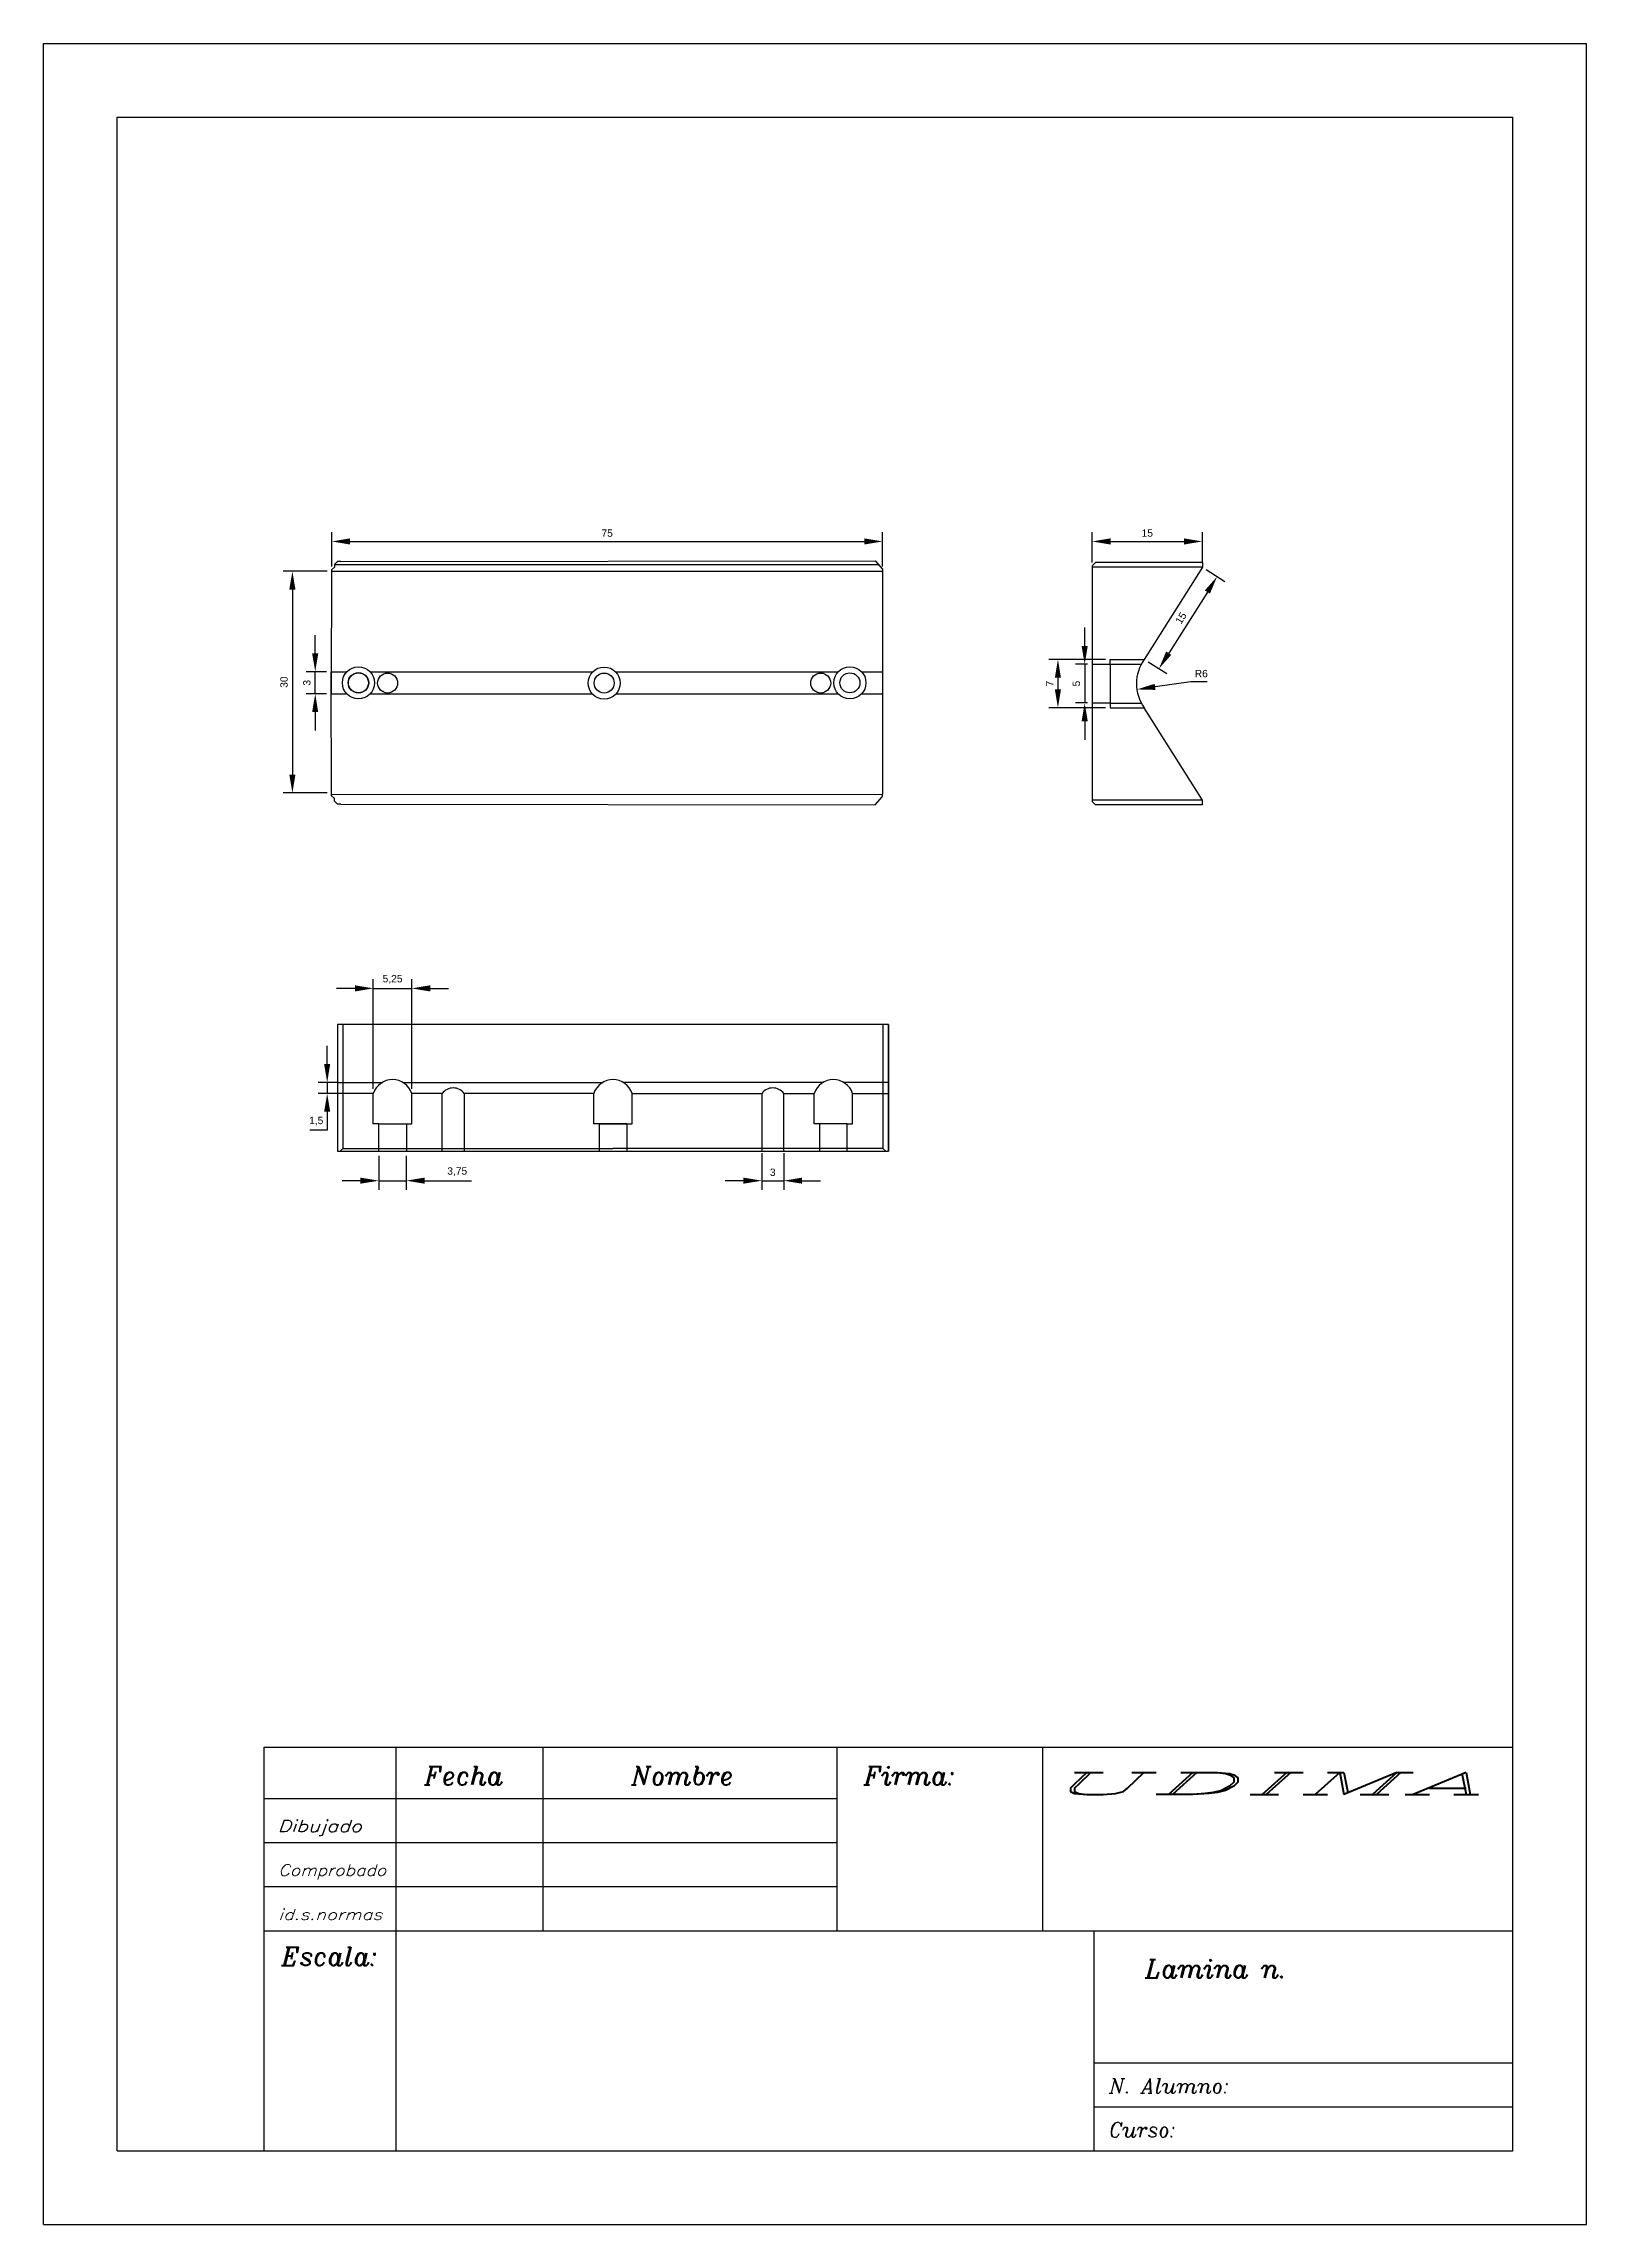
# Model space of a CAD drawing. Header units: inches. Extents: x -120 to 210, y 0 to 413.
# Drawn here: x 0 to 210, y 0 to 297 of the extents above; entities that cross this region are included whole.
import ezdxf
from ezdxf.enums import TextEntityAlignment as Align

# ---------------------------------------------------------------- set-up
doc = ezdxf.new("R2010")
doc.units = ezdxf.units.IN
doc.header["$MEASUREMENT"] = 0
doc.layers.add('cotas', color=1, linetype='Continuous')
doc.styles.add('ITALIC', font='italic', dxfattribs={"height": 2})
doc.styles.add('ITALICC', font='italicc', dxfattribs={"height": 3})
doc.styles.get("Standard").update_dxf_attribs({"font": 'arial.ttf'})
doc.dimstyles.new('ISO-25', dxfattribs={"dimtxt": 1, "dimasz": 2.5, "dimexe": 1.25, "dimexo": 0.625, "dimtad": 1, "dimtoh": 1, "dimtxsty": 'Standard', "dimcen": 2.5, "dimadec": 0, "dimazin": 0, "dimtfac": 1, "dimtmove": 0, "dimatfit": 3, "dimfxl": 1, "dimarcsym": 0})

msp = doc.modelspace()

# ---------------------------------------------------------------- texts
at = {"style": 'ITALIC'}
for s, height, p in [('Fecha', 2.5, (51.826, 59.856)), ('Nombre', 2.5, (80, 59.856)), ('Firma:', 2.5, (111.666, 59.856)), ('Escala:', 2.5, (32.389, 35.258)), ('Lamina n.', 2.5, (149.957, 33.576)), ('N. Alumno:', 2, (145.039, 17.868)), ('Curso:', 2, (145.039, 11.885))]:
    msp.add_text(s, height=height, dxfattribs=at).set_placement(p)
at = {"style": 'ITALICC', "width": 4.036284}
msp.add_text('UDIMA', height=3, dxfattribs=at).set_placement((137.563, 58.529), (197.531, 58.529), align=Align.FIT)
at = {"style": 'ITALIC'}
for s, height, p, p2 in [('Dibujado', 1.6147, (31.861, 53.441), (43.318, 53.441)), ('Comprobado', 1.5432, (31.947, 47.478), (46.645, 47.478)), ('id.s.normas', 1.46982, (31.947, 41.474), (46.085, 41.474))]:
    msp.add_text(s, height=height, dxfattribs=at).set_placement(p, p2, align=Align.ALIGNED)

# ---------------------------------------------------------------- blocks, each defined once
blk = doc.blocks.new('*D12')
at = {"layer": 'cotas', "color": 0, "lineweight": -2, "transparency": 16777216}
for p, q in [((39.21, 225.77), (39.21, 230.45)), ((41.71, 229.2), (111.71, 229.2)), ((114.21, 225.77), (114.21, 230.45))]:
    blk.add_line(p, q, dxfattribs=at)
at = {"layer": 'cotas', "color": 0, "transparency": 16777216}
for points in [[(41.71, 229.62), (41.71, 228.78), (39.21, 229.2)], [(111.71, 229.62), (111.71, 228.78), (114.21, 229.2)]]:
    blk.add_solid(points, dxfattribs=at)
at = {"layer": 'Defpoints', "color": 0, "transparency": 16777216}
for p in [(114.21, 229.2), (39.21, 225.14), (114.21, 225.14)]:
    blk.add_point(p, dxfattribs=at)
at = {"layer": 'cotas', "color": 0, "transparency": 16777216, "insert": (76.71, 230.33), "char_height": 1, "attachment_point": 5}
blk.add_mtext('75', dxfattribs=at)
blk = doc.blocks.new('*D13')
at = {"layer": 'cotas', "color": 0, "lineweight": -2, "transparency": 16777216}
for p, q in [((38.58, 225.14), (32.61, 225.14)), ((33.86, 222.64), (33.86, 197.45)), ((38.58, 194.95), (32.61, 194.95))]:
    blk.add_line(p, q, dxfattribs=at)
at = {"layer": 'cotas', "color": 0, "transparency": 16777216}
for points in [[(33.44, 222.64), (34.28, 222.64), (33.86, 225.14)], [(33.44, 197.45), (34.28, 197.45), (33.86, 194.95)]]:
    blk.add_solid(points, dxfattribs=at)
at = {"layer": 'Defpoints', "color": 0, "transparency": 16777216}
for p in [(39.21, 225.14), (33.86, 194.95), (39.2, 194.95)]:
    blk.add_point(p, dxfattribs=at)
at = {"layer": 'cotas', "color": 0, "transparency": 16777216, "insert": (32.72, 210.04), "char_height": 1, "attachment_point": 5, "rotation": 89.9979}
blk.add_mtext('30', dxfattribs=at)
blk = doc.blocks.new('*D14')
at = {"layer": 'cotas', "color": 0, "lineweight": -2, "transparency": 16777216}
for p, q in [((142.73, 226.32), (142.73, 230.45)), ((145.23, 229.2), (155.23, 229.2)), ((157.73, 226.32), (157.73, 230.45))]:
    blk.add_line(p, q, dxfattribs=at)
at = {"layer": 'cotas', "color": 0, "transparency": 16777216}
for points in [[(145.23, 229.62), (145.23, 228.78), (142.73, 229.2)], [(155.23, 229.62), (155.23, 228.78), (157.73, 229.2)]]:
    blk.add_solid(points, dxfattribs=at)
at = {"layer": 'Defpoints', "color": 0, "transparency": 16777216}
for p in [(157.73, 229.2), (142.73, 225.69), (157.73, 225.69)]:
    blk.add_point(p, dxfattribs=at)
at = {"layer": 'cotas', "color": 0, "transparency": 16777216, "insert": (150.23, 230.34), "char_height": 1, "attachment_point": 5}
blk.add_mtext('15', dxfattribs=at)
blk = doc.blocks.new('*D15')
at = {"layer": 'cotas', "color": 0, "lineweight": -2, "transparency": 16777216}
for p, q in [((36.97, 213.95), (36.97, 216.45)), ((38.49, 211.45), (35.72, 211.45)), ((36.97, 208.45), (36.97, 211.45)), ((38.5, 208.45), (35.72, 208.45)), ((36.97, 205.95), (36.97, 203.45))]:
    blk.add_line(p, q, dxfattribs=at)
at = {"layer": 'cotas', "color": 0, "transparency": 16777216}
for points in [[(36.55, 213.95), (37.38, 213.95), (36.97, 211.45)], [(36.55, 205.95), (37.38, 205.95), (36.97, 208.45)]]:
    blk.add_solid(points, dxfattribs=at)
at = {"layer": 'Defpoints', "color": 0, "transparency": 16777216}
for p in [(36.97, 211.45), (39.12, 211.45), (39.13, 208.45)]:
    blk.add_point(p, dxfattribs=at)
at = {"layer": 'cotas', "color": 0, "transparency": 16777216, "insert": (35.83, 209.95), "char_height": 1, "attachment_point": 5, "rotation": 90}
blk.add_mtext('3', dxfattribs=at)
blk = doc.blocks.new('*D18')
at = {"layer": 'cotas', "color": 0, "lineweight": -2, "transparency": 16777216}
for p, q in [((38.6, 158.03), (38.6, 160.53)), ((40.12, 155.53), (37.35, 155.53)), ((38.6, 155.53), (38.6, 154.03)), ((40.12, 154.03), (37.35, 154.03)), ((38.6, 151.53), (38.6, 149.03)), ((38.6, 149.03), (36.24, 149.03))]:
    blk.add_line(p, q, dxfattribs=at)
at = {"layer": 'cotas', "color": 0, "transparency": 16777216}
for points in [[(38.18, 158.03), (39.01, 158.03), (38.6, 155.53)], [(38.18, 151.53), (39.01, 151.53), (38.6, 154.03)]]:
    blk.add_solid(points, dxfattribs=at)
at = {"layer": 'Defpoints', "color": 0, "transparency": 16777216}
for p in [(40.75, 155.53), (38.6, 154.03), (40.75, 154.03)]:
    blk.add_point(p, dxfattribs=at)
at = {"layer": 'cotas', "color": 0, "transparency": 16777216, "insert": (37.1, 150.25), "char_height": 1, "attachment_point": 5}
blk.add_mtext('1,5', dxfattribs=at)
blk = doc.blocks.new('*D20')
at = {"layer": 'cotas', "color": 0, "lineweight": -2, "transparency": 16777216}
for p, q in [((44.87, 154.65), (44.87, 169.58)), ((50.12, 154.65), (50.12, 169.58)), ((42.37, 168.33), (39.87, 168.33)), ((44.87, 168.33), (50.12, 168.33)), ((52.62, 168.33), (55.12, 168.33))]:
    blk.add_line(p, q, dxfattribs=at)
at = {"layer": 'cotas', "color": 0, "transparency": 16777216}
for points in [[(42.37, 168.75), (42.37, 167.91), (44.87, 168.33)], [(52.62, 168.75), (52.62, 167.91), (50.12, 168.33)]]:
    blk.add_solid(points, dxfattribs=at)
at = {"layer": 'Defpoints', "color": 0, "transparency": 16777216}
for p in [(50.12, 168.33), (44.87, 154.03), (50.12, 154.03)]:
    blk.add_point(p, dxfattribs=at)
at = {"layer": 'cotas', "color": 0, "transparency": 16777216, "insert": (47.5, 169.56), "char_height": 1, "attachment_point": 5}
blk.add_mtext('5,25', dxfattribs=at)
blk = doc.blocks.new('*D21')
at = {"layer": 'cotas', "color": 0, "lineweight": -2, "transparency": 16777216}
for p, q in [((97.75, 145.9), (97.75, 140.89)), ((100.75, 145.9), (100.75, 140.89)), ((95.25, 142.14), (92.75, 142.14)), ((97.75, 142.14), (100.75, 142.14)), ((103.25, 142.14), (105.75, 142.14))]:
    blk.add_line(p, q, dxfattribs=at)
at = {"layer": 'cotas', "color": 0, "transparency": 16777216}
for points in [[(95.25, 142.56), (95.25, 141.73), (97.75, 142.14)], [(103.25, 142.56), (103.25, 141.73), (100.75, 142.14)]]:
    blk.add_solid(points, dxfattribs=at)
at = {"layer": 'Defpoints', "color": 0, "transparency": 16777216}
for p in [(97.75, 146.53), (100.75, 146.53), (100.75, 142.14)]:
    blk.add_point(p, dxfattribs=at)
at = {"layer": 'cotas', "color": 0, "transparency": 16777216, "insert": (99.25, 143.28), "char_height": 1, "attachment_point": 5}
blk.add_mtext('3', dxfattribs=at)
blk = doc.blocks.new('*D22')
at = {"layer": 'cotas', "color": 0, "lineweight": -2, "transparency": 16777216}
for p, q in [((144.56, 213.14), (136.82, 213.14)), ((138.07, 210.64), (138.07, 209.04)), ((144.56, 206.54), (136.82, 206.54))]:
    blk.add_line(p, q, dxfattribs=at)
at = {"layer": 'cotas', "color": 0, "transparency": 16777216}
for points in [[(137.65, 210.64), (138.48, 210.64), (138.07, 213.14)], [(137.65, 209.04), (138.48, 209.04), (138.07, 206.54)]]:
    blk.add_solid(points, dxfattribs=at)
at = {"layer": 'Defpoints', "color": 0, "transparency": 16777216}
for p in [(145.18, 213.14), (138.07, 206.54), (145.18, 206.54)]:
    blk.add_point(p, dxfattribs=at)
at = {"layer": 'cotas', "color": 0, "transparency": 16777216, "insert": (136.94, 209.84), "char_height": 1, "attachment_point": 5, "rotation": 90}
blk.add_mtext('7', dxfattribs=at)
blk = doc.blocks.new('*D23')
at = {"layer": 'cotas', "color": 0, "lineweight": -2, "transparency": 16777216}
for p, q in [((141.71, 214.98), (141.71, 217.48)), ((142.11, 212.48), (140.46, 212.48)), ((141.71, 212.48), (141.71, 207.2)), ((142.11, 207.2), (140.46, 207.2)), ((141.71, 204.7), (141.71, 202.2))]:
    blk.add_line(p, q, dxfattribs=at)
at = {"layer": 'cotas', "color": 0, "transparency": 16777216}
for points in [[(141.29, 214.98), (142.13, 214.98), (141.71, 212.48)], [(141.29, 204.7), (142.13, 204.7), (141.71, 207.2)]]:
    blk.add_solid(points, dxfattribs=at)
at = {"layer": 'Defpoints', "color": 0, "transparency": 16777216}
for p in [(142.73, 212.48), (141.71, 207.2), (142.73, 207.2)]:
    blk.add_point(p, dxfattribs=at)
at = {"layer": 'cotas', "color": 0, "transparency": 16777216, "insert": (140.58, 209.84), "char_height": 1, "attachment_point": 5, "rotation": 90}
blk.add_mtext('5', dxfattribs=at)
blk = doc.blocks.new('*D24')
at = {"layer": 'cotas', "color": 0, "lineweight": -2, "transparency": 16777216}
for p, q in [((156.15, 210.07), (151.3, 209.39)), ((158.39, 210.07), (156.15, 210.07))]:
    blk.add_line(p, q, dxfattribs=at)
at = {"layer": 'cotas', "color": 0, "transparency": 16777216}
blk.add_solid([(151.24, 209.81), (151.35, 208.98), (148.82, 209.05)], dxfattribs=at)
at = {"layer": 'Defpoints', "color": 0, "transparency": 16777216}
for p in [(148.82, 209.05), (154.52, 209.84)]:
    blk.add_point(p, dxfattribs=at)
at = {"layer": 'cotas', "color": 0, "transparency": 16777216, "insert": (157.58, 211.2), "char_height": 1, "attachment_point": 5}
blk.add_mtext('R6', dxfattribs=at)
blk = doc.blocks.new('*D25')
at = {"layer": 'cotas', "color": 0, "lineweight": -2, "transparency": 16777216}
for p, q in [((158.26, 225.36), (160.8, 223.76)), ((158.41, 222.31), (153.15, 213.99)), ((150.33, 212.81), (152.87, 211.21))]:
    blk.add_line(p, q, dxfattribs=at)
at = {"layer": 'cotas', "color": 0, "transparency": 16777216}
for points in [[(158.06, 222.53), (158.76, 222.09), (159.74, 224.42)], [(152.8, 214.21), (153.5, 213.76), (151.82, 211.87)]]:
    blk.add_solid(points, dxfattribs=at)
at = {"layer": 'Defpoints', "color": 0, "transparency": 16777216}
for p in [(157.73, 225.69), (149.81, 213.14), (151.82, 211.87)]:
    blk.add_point(p, dxfattribs=at)
at = {"layer": 'cotas', "color": 0, "transparency": 16777216, "insert": (154.82, 218.76), "char_height": 1, "attachment_point": 5, "rotation": 57.7244}
blk.add_mtext('15', dxfattribs=at)
blk = doc.blocks.new('*D26')
at = {"layer": 'cotas', "color": 0, "lineweight": -2, "transparency": 16777216}
for p, q in [((45.62, 145.53), (45.62, 140.89)), ((49.37, 145.53), (49.37, 140.89)), ((43.12, 142.14), (40.62, 142.14)), ((45.62, 142.14), (49.37, 142.14)), ((51.87, 142.14), (58.23, 142.14))]:
    blk.add_line(p, q, dxfattribs=at)
at = {"layer": 'cotas', "color": 0, "transparency": 16777216}
for points in [[(43.12, 142.56), (43.12, 141.73), (45.62, 142.14)], [(51.87, 142.56), (51.87, 141.73), (49.37, 142.14)]]:
    blk.add_solid(points, dxfattribs=at)
at = {"layer": 'Defpoints', "color": 0, "transparency": 16777216}
for p in [(45.62, 146.15), (49.37, 146.15), (49.37, 142.14)]:
    blk.add_point(p, dxfattribs=at)
at = {"layer": 'cotas', "color": 0, "transparency": 16777216, "insert": (56.3, 143.37), "char_height": 1, "attachment_point": 5}
blk.add_mtext('3,75', dxfattribs=at)

# ---------------------------------------------------------------- dimensions: what is measured, and where the dimension line sits
at = {"layer": 'cotas'}
for base, p1, p2, picture, middle in [((114.206, 229.2), (39.206, 225.141), (114.206, 225.141), '*D12', (76.706, 230.334)), ((157.734, 229.2), (142.733, 225.694), (157.734, 225.694), '*D14', (150.233, 230.336)), ((50.125, 168.33), (44.875, 154.025), (50.125, 154.025), '*D20', (47.5, 169.556)), ((49.375, 142.145), (45.625, 146.15), (49.375, 146.15), '*D26', (56.302, 143.371)), ((100.75, 142.145), (97.75, 146.525), (100.75, 146.525), '*D21', (99.25, 143.281))]:
    dim = msp.add_linear_dim(base=base, p1=p1, p2=p2, dimstyle='ISO-25', dxfattribs=at)
    dim.commit()
    dim.dimension.update_dxf_attribs({"geometry": picture, "text_midpoint": middle})
for p1, p2, distance, text, picture, middle in [((39.206, 225.141), (39.205, 194.945), -5.345, '30', '*D13', (32.724, 210.043)), ((157.734, 225.694), (149.806, 213.143), 2.378, '15', '*D25', (154.82, 218.755))]:
    dim = msp.add_aligned_dim(p1=p1, p2=p2, distance=distance, text=text, dimstyle='ISO-25', dxfattribs=at)
    dim.commit()
    dim.dimension.update_dxf_attribs({"geometry": picture, "text_midpoint": middle})
for base, p1, p2, text, picture, middle in [((141.711, 207.197), (142.733, 212.482), (142.733, 207.197), '5', '*D23', (140.577, 209.84)), ((138.066, 206.537), (145.182, 213.143), (145.182, 206.537), '7', '*D22', (136.941, 209.84))]:
    dim = msp.add_linear_dim(base=base, p1=p1, p2=p2, angle=90, text=text, dimstyle='ISO-25', dxfattribs=at)
    dim.commit()
    dim.dimension.update_dxf_attribs({"geometry": picture, "text_midpoint": middle})
for base, p1, p2, picture, middle in [((36.965, 211.445), (39.128, 208.445), (39.119, 211.445), '*D15', (35.829, 209.945)), ((38.597, 154.025), (40.75, 155.525), (40.75, 154.025), '*D18', (37.105, 150.251))]:
    dim = msp.add_linear_dim(base=base, p1=p1, p2=p2, angle=90, dimstyle='ISO-25', dxfattribs=at)
    dim.commit()
    dim.dimension.update_dxf_attribs({"geometry": picture, "text_midpoint": middle})
dim = msp.add_radius_dim(center=(154.525, 209.84), mpoint=(148.819, 209.049), text='R6', dimstyle='ISO-25', dxfattribs=at)
dim.commit()
dim.dimension.update_dxf_attribs({"geometry": '*D24', "text_midpoint": (156.151, 210.065), "dimtype": 164})

# ---------------------------------------------------------------- linework, layer by layer
for p, q in [((0, 297), (210, 297)), ((0, 0), (0, 297)), ((210, 0), (210, 297)), ((10, 287), (200, 287)), ((10, 10), (10, 287)), ((200, 10), (200, 287)), ((40, 226.491), (39.576, 226.066)), ((39.576, 226.066), (39.576, 225.691)), ((39.576, 226.066), (107.076, 226.066)), ((40.45, 226.491), (40, 226.491)), ((40.45, 226.491), (113.2, 226.566)), ((107.076, 226.066), (112.712, 226.066)), ((112.712, 226.066), (113.647, 226.066)), ((113.2, 226.566), (114.206, 225.441)), ((143.2, 226.355), (142.733, 225.888)), ((142.733, 225.888), (142.733, 193.791)), ((157.734, 226.355), (143.2, 226.355)), ((157.734, 226.355), (157.734, 225.694)), ((39.205, 224.945), (39.119, 209.945)), ((39.576, 225.691), (39.205, 225.32)), ((39.205, 225.32), (39.205, 224.945)), ((39.206, 225.141), (114.206, 225.13)), ((114.206, 225.441), (114.206, 225.13)), ((114.206, 225.13), (114.206, 194.76)), ((157.734, 225.694), (142.733, 225.694)), ((157.734, 225.694), (149.806, 213.143)), ((39.119, 209.945), (39.119, 211.445)), ((39.119, 211.445), (41.264, 211.445)), ((44.436, 211.445), (74.743, 211.445)), ((77.857, 211.445), (108.164, 211.445)), ((111.336, 211.445), (114.206, 211.445)), ((142.733, 212.482), (149.105, 212.482)), ((142.733, 212.482), (149.105, 212.482)), ((145.182, 212.482), (145.182, 213.143)), ((145.182, 213.143), (149.806, 213.143)), ((145.182, 212.482), (145.182, 211.822)), ((145.182, 211.822), (145.182, 206.537)), ((149.105, 212.482), (149.407, 212.482)), ((39.205, 194.945), (39.119, 209.945)), ((39.119, 209.945), (39.119, 208.445)), ((39.119, 208.445), (41.264, 208.445)), ((44.436, 208.445), (74.687, 208.445)), ((77.913, 208.445), (108.164, 208.445)), ((111.336, 208.445), (114.206, 208.445)), ((145.182, 207.197), (142.733, 207.197)), ((145.182, 207.197), (149.105, 207.197)), ((145.182, 206.537), (149.806, 206.537)), ((149.105, 207.197), (149.407, 207.197)), ((157.734, 193.985), (149.806, 206.537)), ((39.205, 194.57), (39.205, 194.945)), ((39.576, 194.199), (39.205, 194.57)), ((39.206, 194.75), (114.206, 194.76)), ((39.576, 193.824), (39.576, 194.199)), ((40, 193.4), (39.576, 193.824)), ((40.45, 193.4), (40, 193.4)), ((40.45, 193.4), (113.2, 193.324)), ((113.2, 193.324), (114.206, 194.45)), ((114.206, 194.45), (114.206, 194.76)), ((157.734, 193.985), (142.733, 193.985)), ((157.734, 193.985), (142.733, 193.985)), ((143.2, 193.324), (142.733, 193.791)), ((143.2, 193.324), (142.733, 193.791)), ((157.734, 193.324), (143.2, 193.324)), ((157.734, 193.324), (143.2, 193.324)), ((157.734, 193.324), (157.734, 193.985)), ((157.734, 193.324), (157.734, 193.985)), ((115, 163.4), (40, 163.4)), ((40, 163.4), (40, 146.15)), ((40.75, 163.4), (40.75, 146.525)), ((114.25, 163.4), (114.25, 146.525)), ((115, 146.15), (115, 163.4)), ((115, 163.4), (115, 146.15)), ((40, 155.525), (46.107, 155.525)), ((48.893, 155.525), (76.107, 155.525)), ((106.107, 155.525), (78.893, 155.525)), ((115, 155.525), (108.893, 155.525)), ((44.875, 154.025), (40, 154.025)), ((44.875, 149.9), (44.875, 154.025)), ((50.125, 149.9), (50.125, 154.025)), ((54.25, 154.025), (50.125, 154.025)), ((54.25, 146.15), (54.25, 154.025)), ((74.875, 154.025), (57.25, 154.025)), ((57.25, 154.025), (57.25, 146.15)), ((74.875, 149.9), (74.875, 154.025)), ((80.125, 154.025), (97.75, 154.025)), ((80.125, 149.9), (80.125, 154.025)), ((97.75, 154.025), (97.75, 146.15)), ((100.75, 146.15), (100.75, 154.025)), ((100.75, 154.025), (104.875, 154.025)), ((104.875, 149.9), (104.875, 154.025)), ((110.125, 149.9), (110.125, 154.025)), ((110.125, 154.025), (115, 154.025)), ((45.625, 149.9), (44.875, 149.9)), ((45.625, 146.15), (45.625, 149.9)), ((45.625, 149.9), (49.375, 149.9)), ((49.375, 149.9), (49.375, 146.15)), ((49.375, 149.9), (50.125, 149.9)), ((75.625, 149.9), (74.875, 149.9)), ((79.375, 149.9), (75.625, 149.9)), ((75.625, 149.9), (75.625, 146.15)), ((75.625, 149.9), (79.375, 149.9)), ((79.375, 149.9), (79.375, 146.15)), ((79.375, 149.9), (80.125, 149.9)), ((105.625, 149.9), (104.875, 149.9)), ((109.375, 149.9), (105.625, 149.9)), ((105.625, 149.9), (105.625, 146.15)), ((109.375, 146.15), (109.375, 149.9)), ((109.375, 149.9), (110.125, 149.9)), ((40, 146.15), (115, 146.15)), ((40.75, 146.525), (40.375, 146.15)), ((40.75, 146.525), (77.5, 146.525)), ((114.25, 146.525), (77.5, 146.525)), ((114.25, 146.525), (114.625, 146.15)), ((10, 10), (200, 10)), ((0, 0), (210, 0))]:
    msp.add_line(p, q)
at = {"color": 1}
for points in [[(30, 10), (30, 65), (200, 65)], [(48, 10), (48, 65)], [(68, 40), (68, 65)], [(108, 40), (108, 65)], [(136, 40), (136, 65)], [(30, 40), (200, 40)], [(143, 10), (143, 40)], [(143, 22), (200, 22)]]:
    msp.add_lwpolyline(points, dxfattribs=at)
for points in [[(30, 58), (108, 58)], [(30, 52), (108, 52)], [(30, 46), (108, 46)], [(143, 16), (200, 16)]]:
    msp.add_lwpolyline(points)
for centre, radius in [((42.85, 209.945), 2.183), ((42.85, 209.945), 1.395), ((42.85, 209.945), 1.358), ((46.825, 209.916), 1.358), ((76.3, 209.916), 2.183), ((76.3, 209.916), 1.358), ((105.775, 209.916), 1.358), ((109.75, 209.945), 2.183), ((109.75, 209.945), 1.358)]:
    msp.add_circle(centre, radius)
for centre, radius, start, end in [((154.525, 209.84), 5.76, 145.00798, 214.99202), ((47.5, 153.125), 2.775, 18.92464, 161.07536), ((55.75, 152.9), 1.875, 36.8699, 143.1301), ((77.5, 153.125), 2.775, 18.92464, 161.07536), ((99.25, 152.9), 1.875, 36.8699, 143.1301), ((107.5, 153.125), 2.775, 18.92464, 161.07536)]:
    msp.add_arc(centre, radius, start, end)

msp.set_redraw_order([(e.dxf.handle, doc.entitydb.next_handle()) for e in msp.query("TEXT MTEXT ATTDEF DIMENSION ARC_DIMENSION")])  # texts and dimensions are drawn at this point

doc.saveas('drawing.dxf')
